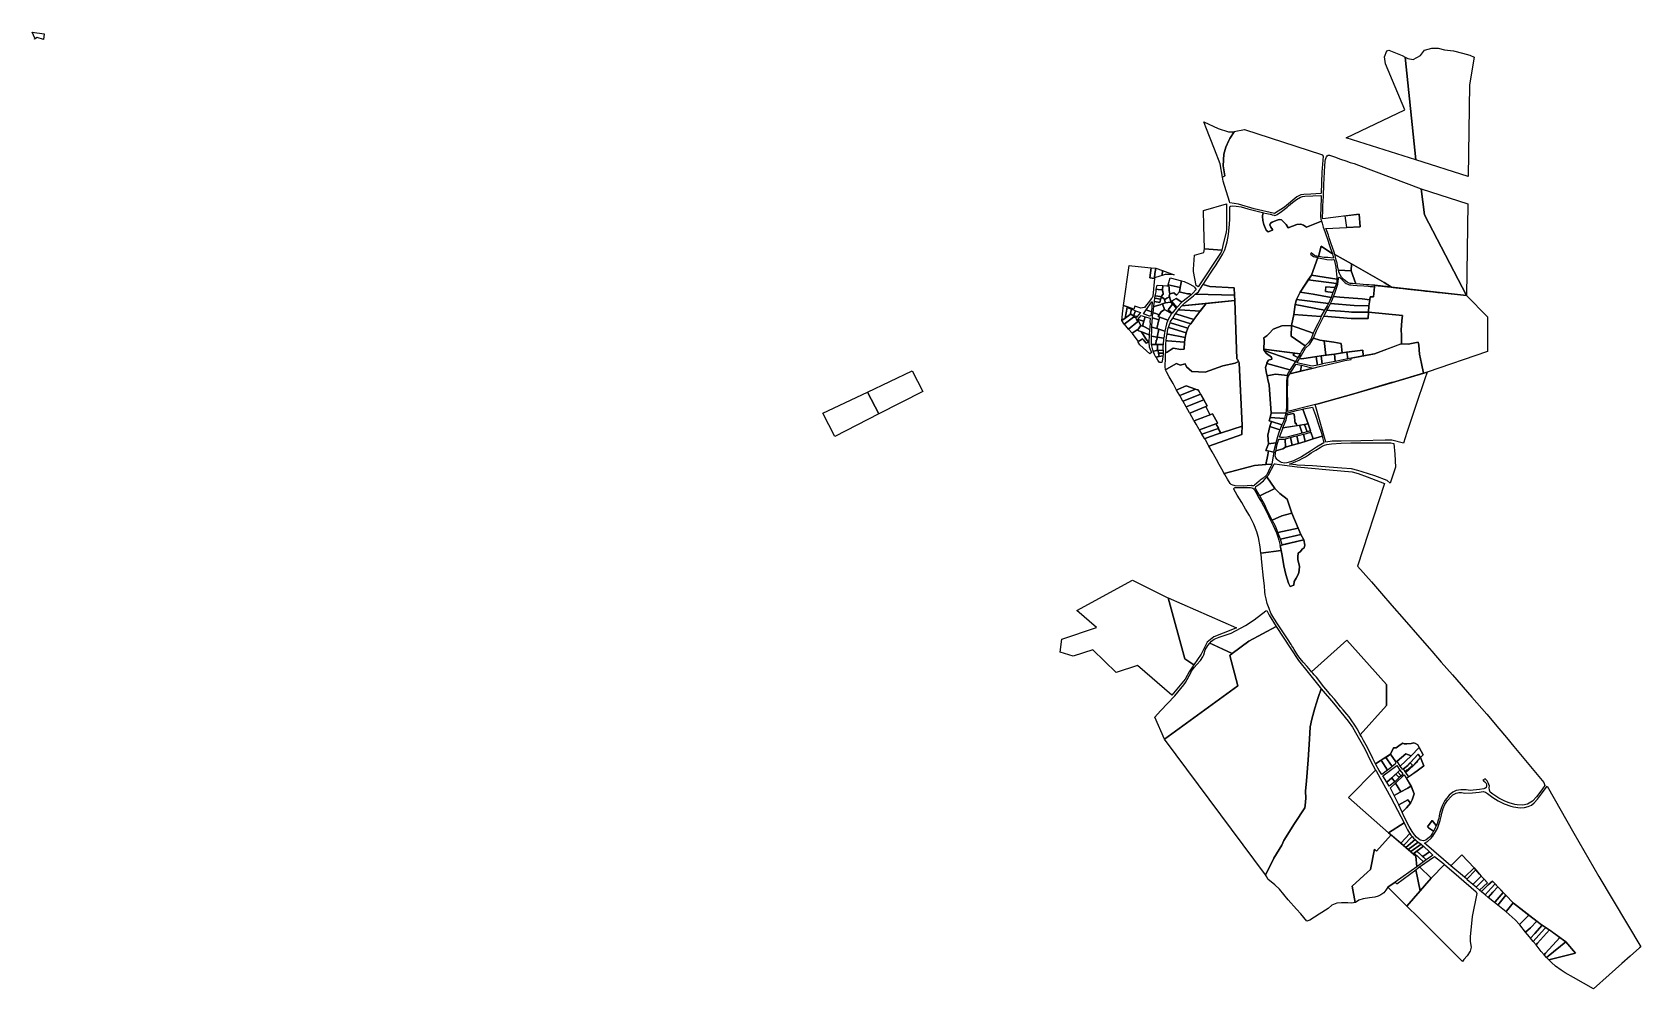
# Model space of a CAD drawing. Header units: millimetres. Extents: x 522658 to 553925, y 7796479 to 7820139.
# Drawn here: x 542752 to 547470, y 7797106 to 7799910 of the extents above; entities that cross this region are included whole.
import ezdxf

# ---------------------------------------------------------------- set-up
doc = ezdxf.new("R2010")
doc.units = ezdxf.units.MM
doc.layers.add('ZONA RESIDENCIAL 2 (ZR_2)', color=2, linetype='Continuous')

msp = doc.modelspace()

# ---------------------------------------------------------------- linework, layer by layer
at = {"layer": 'ZONA RESIDENCIAL 2 (ZR_2)'}
for points in [[(542784.8, 7799887.8), (542766.6, 7799893.8), (542758.7, 7799888.8), (542759.1, 7799891.7), (542751.6, 7799909.5), (542787, 7799905), (542784.8, 7799887.8)], [(546779.2, 7799836.8), (546810.3, 7799535.1), (546605.8, 7799600), (546777.8, 7799682.1), (546721.2, 7799816.5), (546718, 7799837.7), (546725.4, 7799855.1), (546730.7, 7799857.2), (546770.4, 7799841.3), (546779.2, 7799836.8)], [(546810.3, 7799535.1), (546779.2, 7799836.8), (546786.8, 7799832.9), (546802.7, 7799829.7), (546823.8, 7799841.3), (546836, 7799857.2), (546857.2, 7799863), (546876.2, 7799862.5), (546894.2, 7799858.3), (546920.7, 7799854.6), (546947.6, 7799848.2), (546968.8, 7799841.9), (546981, 7799836.6), (546967.8, 7799755.6), (546964, 7799486.3), (546810.3, 7799535.1)], [(546277.4, 7799618.3), (546277.1, 7799617.5), (546264.3, 7799598.2), (546261.7, 7799592.3), (546252.9, 7799572.5), (546246.7, 7799552.3), (546245.1, 7799517.7), (546250.4, 7799488.1), (546242.9, 7799484.7), (546236, 7799523.5), (546219.3, 7799566.9), (546193.9, 7799631.6), (546188.2, 7799647.3), (546230.9, 7799627.6), (546261.2, 7799617.2), (546273, 7799617.4), (546277.4, 7799618.3)], [(546242.9, 7799484.7), (546250.4, 7799488.1), (546245.1, 7799517.7), (546246.7, 7799552.3), (546252.9, 7799572.5), (546261.7, 7799592.3), (546264.3, 7799598.2), (546277.1, 7799617.5), (546277.4, 7799618.3), (546307.3, 7799624.2), (546533.9, 7799551.4), (546536, 7799549.9), (546538, 7799546.5), (546534.9, 7799499.8), (546533, 7799437.8), (546532.1, 7799436.4), (546502.7, 7799435), (546481.3, 7799433.9), (546473.4, 7799432.5), (546461.6, 7799426.7), (546425.5, 7799397.1), (546396.2, 7799377.9), (546336.3, 7799391.4), (546290.3, 7799405.1), (546264.7, 7799409.5), (546263.4, 7799413.8), (546245, 7799472.7), (546242.9, 7799484.7)], [(546739.2, 7799162.2), (546717.1, 7799175.7), (546621.2, 7799230.2), (546572.5, 7799257.6), (546570.7, 7799264.4), (546565.9, 7799278.7), (546561.1, 7799292.5), (546556.2, 7799306.4), (546553.7, 7799314.2), (546549, 7799327.6), (546546.7, 7799334.6), (546646.7, 7799339.5), (546644, 7799376.5), (546537.6, 7799362.9), (546536.5, 7799366.9), (546536.3, 7799368.1), (546537.2, 7799383.6), (546537.8, 7799399.4), (546538.5, 7799415.2), (546539.1, 7799427.5), (546539.7, 7799440.5), (546540.1, 7799451.7), (546540.7, 7799464.5), (546541.3, 7799479.5), (546542.4, 7799501.7), (546543.4, 7799516.5), (546544.8, 7799531.4), (546545.7, 7799536.5), (546547.3, 7799541.9), (546548.4, 7799544.5), (546550.4, 7799547.2), (546552.8, 7799549.2), (546554.3, 7799549.4), (546557, 7799548.8), (546571.7, 7799544), (546589.2, 7799537.4), (546604.8, 7799532.4), (546617.8, 7799528.1), (546629.2, 7799524.5), (546642.2, 7799520.3), (546826.2, 7799450.1), (546835.5, 7799374), (546958.5, 7799137.5), (546739.2, 7799162.2)], [(546533.5, 7799356.1), (546489.9, 7799337.9), (546480.5, 7799344), (546473.1, 7799346.5), (546461, 7799346.2), (546436.1, 7799335.8), (546429.5, 7799346.2), (546422.7, 7799353.2), (546416, 7799359.8), (546409.8, 7799360.6), (546400.5, 7799357.6), (546388.6, 7799352.9), (546383.6, 7799349.5), (546382.5, 7799344.7), (546385.3, 7799338.1), (546390.2, 7799331.2), (546389.6, 7799329.1), (546377, 7799324), (546370.8, 7799329.4), (546364.5, 7799345.9), (546361.9, 7799357.2), (546360.3, 7799369.6), (546360.7, 7799371.6), (546362.2, 7799380.6), (546373.2, 7799377.9), (546383.4, 7799376), (546384.6, 7799375.8), (546388.8, 7799374.7), (546394.7, 7799372.9), (546397, 7799372.5), (546399.2, 7799373), (546403.3, 7799375.7), (546416.3, 7799384.2), (546432.9, 7799396.5), (546437.2, 7799400.2), (546448.4, 7799410.2), (546460.3, 7799419), (546471.7, 7799425.7), (546478.3, 7799427.9), (546484.4, 7799429), (546531.5, 7799431), (546533, 7799429.6), (546532.8, 7799423.3), (546531.1, 7799370.3), (546531.7, 7799360.5), (546532.2, 7799360), (546533.5, 7799356.1)], [(546826.2, 7799450.1), (546963.1, 7799406.1), (546958.5, 7799137.5), (546835.5, 7799374), (546826.2, 7799450.1)], [(546370.1, 7798642.4), (546337.3, 7798639.9), (546248, 7798616.3), (546241.2, 7798628.4), (546233.3, 7798642.3), (546225.5, 7798657.2), (546212.6, 7798680.1), (546206.4, 7798691.3), (546203.5, 7798696.2), (546300, 7798730.6), (546300.5, 7798756.7), (546291.8, 7798940.4), (546288.1, 7798949.3), (546284.8, 7798951.8), (546279.8, 7799123.1), (546278.6, 7799139), (546277.2, 7799160.5), (546206.1, 7799164.6), (546186.1, 7799169.7), (546195.4, 7799183.3), (546212.3, 7799209.1), (546224.4, 7799227.3), (546238.2, 7799250.1), (546242.8, 7799258.4), (546249.9, 7799271.7), (546253.4, 7799281.1), (546256.8, 7799294.8), (546260.8, 7799317), (546264.1, 7799347), (546264.9, 7799361.3), (546265, 7799367.5), (546265, 7799380.9), (546265.1, 7799397.5), (546266, 7799399.4), (546267.7, 7799400.1), (546272.4, 7799400.3), (546282.8, 7799399.9), (546298.4, 7799398.1), (546317.3, 7799391.8), (546356.8, 7799382.1), (546361.4, 7799380.8), (546362.2, 7799380.6), (546360.7, 7799371.6), (546360.3, 7799369.6), (546361.9, 7799357.2), (546364.5, 7799345.9), (546370.8, 7799329.4), (546377, 7799324), (546389.6, 7799329.1), (546390.2, 7799331.2), (546385.3, 7799338.1), (546382.5, 7799344.7), (546383.6, 7799349.5), (546388.6, 7799352.9), (546400.5, 7799357.6), (546409.8, 7799360.6), (546416, 7799359.8), (546422.7, 7799353.2), (546429.5, 7799346.2), (546436.1, 7799335.8), (546461, 7799346.2), (546473.1, 7799346.5), (546480.5, 7799344), (546489.9, 7799337.9), (546533.5, 7799356.1), (546535.7, 7799349.4), (546538.6, 7799338.6), (546543, 7799325.1), (546545.2, 7799319.6), (546551.6, 7799302.9), (546556.4, 7799287.5), (546559.2, 7799278.7), (546563.2, 7799267.4), (546565.8, 7799260.5), (546565.8, 7799260.4), (546532.5, 7799282.2), (546524.5, 7799251.9), (546524.1, 7799252), (546522.5, 7799252.2), (546519.9, 7799252.7), (546517.4, 7799253.4), (546513.1, 7799255.5), (546503.4, 7799262.8), (546500.9, 7799258.6), (546509.8, 7799252.6), (546523.1, 7799248.9), (546504.3, 7799197.8), (546504.1, 7799197.8), (546471.1, 7799147.6), (546460.2, 7799126.1), (546456.8, 7799111.7), (546452, 7799082.1), (546445.2, 7799050.1), (546417, 7799048.7), (546392.2, 7799038.8), (546380.2, 7799026.7), (546373.6, 7799019.7), (546364.7, 7799013.8), (546365.1, 7799005.3), (546364.8, 7798980.2), (546364.7, 7798977.8), (546365.8, 7798976.4), (546372.3, 7798967.9), (546387.2, 7798957.5), (546387.6, 7798950.9), (546378.1, 7798948.6), (546373.6, 7798940.3), (546373.2, 7798939), (546369.8, 7798926.8), (546372.5, 7798908.8), (546374, 7798902), (546376.6, 7798890.2), (546380, 7798876), (546385.8, 7798793.2), (546382.8, 7798780.5), (546380.5, 7798770.8), (546387.3, 7798768.5), (546382.5, 7798753.8), (546376.2, 7798728.1), (546378.6, 7798702.9), (546370.1, 7798684), (546378.5, 7798682.2), (546376.1, 7798670.7), (546370.1, 7798642.4)], [(546190.2, 7799274.5), (546188.1, 7799341.6), (546187.3, 7799386.8), (546187.3, 7799387.3), (546254.6, 7799406.2), (546254.8, 7799364.4), (546255.3, 7799339.6), (546254.7, 7799332.2), (546253.7, 7799324.7), (546244.5, 7799284.5), (546241.5, 7799271.1), (546190.2, 7799274.5)], [(546607.6, 7799337.5), (546603.4, 7799371.3), (546644, 7799376.5), (546646.7, 7799339.5), (546607.6, 7799337.5)], [(546158.1, 7799211.1), (546158.4, 7799215.4), (546161.2, 7799255.6), (546188.8, 7799263.8), (546190.2, 7799274.5), (546241.5, 7799271.1), (546239.3, 7799265.2), (546172.1, 7799162.9), (546165.8, 7799167.2), (546157.9, 7799208), (546158.1, 7799211.1)], [(546565.8, 7799260.4), (546569.2, 7799247.7), (546568.4, 7799247.3), (546552.2, 7799249), (546541.5, 7799249), (546524.5, 7799251.9), (546532.5, 7799282.2), (546565.8, 7799260.4)], [(545982.8, 7799097.4), (545964.1, 7799105.1), (545953.2, 7799108.5), (545969.1, 7799225.6), (545976.8, 7799224.7), (546034, 7799219.2), (546030.1, 7799189.2), (546043.8, 7799187.3), (546038.8, 7799135.7), (546036.7, 7799131.4), (546034.3, 7799127.9), (546031.8, 7799125), (546014.4, 7799103.1), (546013, 7799102.6), (546008.3, 7799101.4), (546003.7, 7799101.2), (545985.7, 7799106.5), (545982.8, 7799097.4)], [(546504.3, 7799197.8), (546523.1, 7799248.9), (546523.7, 7799248.7), (546540.8, 7799244.9), (546549.3, 7799243.2), (546562.1, 7799242.8), (546568.4, 7799243.4), (546570.7, 7799242.6), (546572.6, 7799234.4), (546575.7, 7799221.2), (546576.8, 7799210.6), (546577.5, 7799200.3), (546578.7, 7799191.4), (546578.8, 7799186.2), (546504.3, 7799197.8)], [(546620.2, 7799210.6), (546583.8, 7799212), (546583.8, 7799212), (546580.9, 7799225.1), (546579.1, 7799233.5), (546578.2, 7799235.8), (546576.6, 7799241.8), (546573.2, 7799255), (546572.5, 7799257.6), (546621.2, 7799230.2), (546620.2, 7799210.6)], [(546634.3, 7799171.8), (546620.2, 7799210.6), (546621.2, 7799230.2), (546717.1, 7799175.7), (546739.2, 7799162.2), (546731.2, 7799163.1), (546731, 7799163.1), (546690.2, 7799167.7), (546680.6, 7799168.4), (546673.4, 7799168.8), (546665.3, 7799169.2), (546646.5, 7799170.7), (546634.3, 7799171.8)], [(546047.6, 7799217.9), (546045.7, 7799207.3), (546045, 7799202), (546044, 7799189.3), (546043.8, 7799187.3), (546030.1, 7799189.2), (546034, 7799219.2), (546047.6, 7799217.9)], [(546067.4, 7799210.8), (546065.8, 7799196.2), (546059.1, 7799194.1), (546044, 7799189.3), (546045, 7799202), (546045.7, 7799207.3), (546047.6, 7799217.9), (546067.4, 7799210.8)], [(546065.8, 7799196.2), (546067.4, 7799210.8), (546101, 7799198.7), (546086.7, 7799199.7), (546081.2, 7799199.8), (546078.7, 7799199.7), (546074.9, 7799199.1), (546065.8, 7799196.2)], [(546123.2, 7799181.3), (546119.1, 7799161.3), (546084.3, 7799169), (546089.4, 7799189.3), (546123.2, 7799181.3)], [(546156.1, 7799144.3), (546149.9, 7799139.2), (546148.2, 7799142.5), (546140.3, 7799142.8), (546119.8, 7799147.5), (546116.8, 7799148.2), (546119.1, 7799161.3), (546123.2, 7799181.3), (546130.8, 7799179.1), (546145.9, 7799172), (546157.7, 7799164.9), (546160.9, 7799162.5), (546163.5, 7799159.1), (546165.5, 7799155.4), (546165.3, 7799154.4), (546156.1, 7799144.3)], [(546577.5, 7799173), (546572.8, 7799160.9), (546546.5, 7799162.8), (546545.8, 7799155.9), (546545.2, 7799149.5), (546566.9, 7799146.2), (546561.6, 7799132.1), (546509.5, 7799141.4), (546471.1, 7799147.6), (546483.7, 7799166.8), (546494.7, 7799183.6), (546577.5, 7799173)], [(546577.5, 7799173), (546494.7, 7799183.6), (546504.1, 7799197.8), (546578.8, 7799186.2), (546578.8, 7799181.7), (546578.4, 7799175.2), (546577.5, 7799173)], [(546689.1, 7799163.4), (546686.5, 7799133.8), (546676.5, 7799134.2), (546675.6, 7799125.5), (546653.1, 7799127.7), (546587.8, 7799132.8), (546568.5, 7799134.7), (546572.4, 7799144.3), (546576.9, 7799156.4), (546581.6, 7799171), (546583.5, 7799186.7), (546583.6, 7799188), (546583.8, 7799189.5), (546584, 7799190.3), (546584.2, 7799190.5), (546585, 7799191.2), (546585.8, 7799191.4), (546587.2, 7799191), (546588.1, 7799190), (546590.8, 7799187.2), (546594.2, 7799183.7), (546597.8, 7799180), (546600.2, 7799177.8), (546603.3, 7799175.4), (546606.4, 7799173.4), (546609, 7799172), (546612.5, 7799170.5), (546615.5, 7799169.5), (546619.2, 7799168.8), (546626.4, 7799168.2), (546638.5, 7799167.2), (546657.9, 7799165.7), (546670.7, 7799164.8), (546676.6, 7799164.4), (546679.7, 7799164.1), (546682.9, 7799163.9), (546689.1, 7799163.4)], [(546620.2, 7799210.6), (546634.3, 7799171.8), (546624.7, 7799172.6), (546622.3, 7799172.7), (546618.1, 7799173.2), (546612.9, 7799174.8), (546608.9, 7799176.8), (546599.8, 7799184.2), (546592.7, 7799191.9), (546587.9, 7799198.4), (546586.3, 7799202.6), (546584.8, 7799207.6), (546583.8, 7799212), (546620.2, 7799210.6)], [(546043.4, 7799120.3), (546059.4, 7799117.7), (546061.6, 7799124.7), (546060.9, 7799126.7), (546061.3, 7799127.5), (546064.8, 7799133.8), (546065.5, 7799133), (546071.6, 7799128.5), (546074.4, 7799126), (546072.9, 7799125.5), (546076.2, 7799116), (546067.5, 7799113.4), (546063.8, 7799112.2), (546059.9, 7799110.4), (546041.7, 7799106.1), (546041.9, 7799107.8), (546043.4, 7799120.3)], [(546061.3, 7799127.5), (546060.9, 7799126.7), (546061.6, 7799124.7), (546059.4, 7799117.7), (546043.4, 7799120.3), (546043.4, 7799121), (546044.4, 7799129.8), (546061.3, 7799127.5)], [(546064.8, 7799133.8), (546061.3, 7799127.5), (546044.4, 7799129.8), (546045.4, 7799136.4), (546045.5, 7799136.8), (546047.7, 7799136.4), (546064.8, 7799133.8)], [(546064.8, 7799133.8), (546047.7, 7799136.4), (546045.5, 7799136.8), (546048.2, 7799148.9), (546049.1, 7799156), (546054.8, 7799155.6), (546067.3, 7799154.7), (546067.6, 7799150.5), (546068.1, 7799150.2), (546068.8, 7799141.8), (546063.4, 7799135.4), (546064.8, 7799133.8)], [(546067.3, 7799154.7), (546054.8, 7799155.6), (546049.1, 7799156), (546051.1, 7799168), (546068.4, 7799167), (546067.3, 7799154.7)], [(546083.6, 7799166.4), (546086.8, 7799163.5), (546086.3, 7799159.2), (546086.6, 7799152.3), (546088.3, 7799143), (546087.2, 7799136.8), (546087.6, 7799133.9), (546080.1, 7799129.9), (546074.4, 7799126), (546071.6, 7799128.5), (546065.5, 7799133), (546063.4, 7799135.4), (546068.8, 7799141.8), (546068.1, 7799150.2), (546067.6, 7799150.5), (546067.3, 7799154.7), (546068.4, 7799167), (546079.8, 7799166.3), (546083.6, 7799166.4)], [(546107.2, 7799100.8), (546096.7, 7799112.6), (546090.4, 7799118.4), (546076.2, 7799116), (546072.9, 7799125.5), (546074.4, 7799126), (546080.1, 7799129.9), (546087.6, 7799133.9), (546091.4, 7799120.6), (546093.2, 7799121.6), (546094.4, 7799119.8), (546108.9, 7799102.7), (546108, 7799101.8), (546107.2, 7799100.8)], [(546116.8, 7799148.2), (546108.4, 7799138.5), (546100.6, 7799145.2), (546088.3, 7799143), (546086.6, 7799152.3), (546086.3, 7799159.2), (546086.8, 7799163.5), (546083.6, 7799166.4), (546084.3, 7799169), (546119.1, 7799161.3), (546116.8, 7799148.2)], [(546123.7, 7799117.9), (546107.7, 7799129.4), (546093.2, 7799121.6), (546091.4, 7799120.6), (546087.6, 7799133.9), (546087.2, 7799136.8), (546088.3, 7799143), (546100.6, 7799145.2), (546108.4, 7799138.5), (546116.8, 7799148.2), (546119.8, 7799147.5), (546140.3, 7799142.8), (546148.2, 7799142.5), (546149.9, 7799139.2), (546140.4, 7799131.4), (546124.1, 7799118.2), (546123.7, 7799117.9)], [(546108.9, 7799102.7), (546094.4, 7799119.8), (546093.2, 7799121.6), (546107.7, 7799129.4), (546123.7, 7799117.9), (546108.9, 7799102.7)], [(546279.8, 7799123.1), (546124.2, 7799107.7), (546133.8, 7799117.3), (546157.9, 7799137.2), (546163.5, 7799141.5), (546278.6, 7799139), (546279.8, 7799123.1)], [(546278.6, 7799139), (546163.5, 7799141.5), (546172.8, 7799148.7), (546183.9, 7799166.4), (546186.1, 7799169.7), (546206.1, 7799164.6), (546277.2, 7799160.5), (546278.6, 7799139)], [(546561.6, 7799132.1), (546553.7, 7799114.4), (546460.2, 7799126.1), (546471.1, 7799147.6), (546509.5, 7799141.4), (546561.6, 7799132.1)], [(546545.2, 7799149.5), (546546.5, 7799162.8), (546572.8, 7799160.9), (546572.5, 7799160.1), (546567.2, 7799147), (546566.9, 7799146.2), (546545.2, 7799149.5)], [(546675.6, 7799125.5), (546672.2, 7799107.9), (546629.3, 7799108.7), (546559.8, 7799114.7), (546563.5, 7799122.2), (546568.5, 7799134.7), (546587.8, 7799132.8), (546653.1, 7799127.7), (546675.6, 7799125.5)], [(546832.9, 7798909.9), (546827, 7798938.8), (546821.1, 7798966.2), (546819.5, 7798992), (546817.5, 7799001.2), (546788.1, 7798995.6), (546766.7, 7798996), (546768.4, 7798996.6), (546768.4, 7799001.1), (546767.8, 7799022.5), (546767, 7799036), (546768.9, 7799064.3), (546771.5, 7799079.7), (546671.3, 7799089), (546672.2, 7799107.9), (546675.6, 7799125.5), (546676.5, 7799134.2), (546686.5, 7799133.8), (546689.1, 7799163.4), (546689.3, 7799167.7), (546690.8, 7799167.6), (546692.8, 7799167.4), (546695.5, 7799167.1), (546697.7, 7799166.8), (546700, 7799166.6), (546702.8, 7799166.3), (546705.2, 7799166), (546707.1, 7799165.8), (546710.1, 7799165.4), (546713.1, 7799165.1), (546715.2, 7799164.9), (546718.6, 7799164.5), (546721.2, 7799164.2), (546724.2, 7799163.9), (546726.8, 7799163.6), (546731.3, 7799163.1), (546733.7, 7799162.8), (546738, 7799162.3), (546740.9, 7799162), (546743.9, 7799161.6), (546746.9, 7799161.3), (546749.1, 7799161.1), (546751.6, 7799160.8), (546753.6, 7799160.6), (546756.9, 7799160.2), (546761.8, 7799159.6), (546766.3, 7799159.1), (546772, 7799158.5), (546775.5, 7799158.1), (546779.6, 7799157.6), (546782.5, 7799157.3), (546784.1, 7799157.1), (546785.1, 7799157), (546786.6, 7799156.8), (546788.1, 7799156.7), (546789.8, 7799156.5), (546793, 7799156.1), (546795.2, 7799155.9), (546797.1, 7799155.7), (546798.2, 7799155.5), (546800.1, 7799155.3), (546802.4, 7799155.1), (546805.1, 7799154.8), (546806.7, 7799154.6), (546811.1, 7799154.1), (546815.2, 7799153.7), (546818.5, 7799153.3), (546821.2, 7799153), (546825.1, 7799152.5), (546828.1, 7799152.2), (546833.1, 7799151.6), (546836.5, 7799151.3), (546838.7, 7799151), (546841.3, 7799150.7), (546844, 7799150.4), (546850.1, 7799149.7), (546860.5, 7799148.6), (546863.8, 7799148.2), (546867.5, 7799147.8), (546874.7, 7799147), (546887.9, 7799145.5), (546958.5, 7799137.5), (547020.3, 7799075.8), (547020.3, 7798973.4), (546843.1, 7798912.9), (546832.9, 7798909.9)], [(545963.8, 7799102.6), (545958.1, 7799071.9), (545947.5, 7799064.1), (545951.1, 7799093.4), (545953.2, 7799108.5), (545964.1, 7799105.1), (545963.8, 7799102.6)], [(545990.6, 7799072.7), (545982.6, 7799074.1), (545955.2, 7799054), (545947.5, 7799064.1), (545958.1, 7799071.9), (545971.9, 7799081.9), (545973.9, 7799083.4), (545981.9, 7799078.4), (545993.3, 7799076), (545990.6, 7799072.7)], [(545958.1, 7799071.9), (545963.8, 7799102.6), (545975.8, 7799098), (545971.9, 7799081.9), (545958.1, 7799071.9)], [(545987.9, 7799093.3), (545981.9, 7799078.4), (545973.9, 7799083.4), (545971.9, 7799081.9), (545975.8, 7799098), (545982.2, 7799095.4), (545987.9, 7799093.3)], [(545981.9, 7799078.4), (545987.9, 7799093.3), (546003, 7799087.8), (545993.3, 7799076), (545981.9, 7799078.4)], [(546016.6, 7799075.7), (546012.8, 7799062.9), (545995.1, 7799067.9), (546004.3, 7799079.5), (546016.6, 7799075.7)], [(546034.6, 7799089.5), (546033.3, 7799077.9), (546029.4, 7799077), (546011.1, 7799084.2), (546019.3, 7799095.6), (546034.6, 7799089.5)], [(546034.6, 7799089.5), (546019.3, 7799095.6), (546036.2, 7799119.5), (546037.3, 7799119), (546034.6, 7799089.5)], [(546058.9, 7799074.3), (546056.4, 7799066.9), (546037.9, 7799072.8), (546037.9, 7799072.8), (546038.2, 7799075.2), (546039.2, 7799085.2), (546039.4, 7799086.8), (546047.7, 7799085.4), (546057.7, 7799081), (546054.9, 7799076.3), (546058.9, 7799074.3)], [(546073.5, 7799096.5), (546062.8, 7799089.6), (546057.7, 7799081), (546047.7, 7799085.4), (546039.4, 7799086.8), (546041.7, 7799106.1), (546059.9, 7799110.4), (546063.8, 7799112.2), (546067.5, 7799113.4), (546073.5, 7799096.5)], [(546082.7, 7799065.1), (546058.9, 7799074.3), (546054.9, 7799076.3), (546057.7, 7799081), (546062.8, 7799089.6), (546073.5, 7799096.5), (546093.8, 7799084.7), (546082.7, 7799065.1)], [(546093.8, 7799084.7), (546073.5, 7799096.5), (546067.5, 7799113.4), (546076.2, 7799116), (546090.4, 7799118.4), (546096.7, 7799112.6), (546084.2, 7799095.9), (546090.6, 7799090), (546096, 7799085.8), (546093.8, 7799084.7)], [(546076.5, 7798969.7), (546080.6, 7798972.2), (546098.2, 7798983.2), (546121, 7798979.3), (546131, 7798980.4), (546131.8, 7799001), (546133.4, 7799014.7), (546136.6, 7799028), (546141.9, 7799041.8), (546145.9, 7799049.8), (546149.9, 7799055), (546159.5, 7799067.8), (546176.8, 7799090.6), (546194.3, 7799113.8), (546195, 7799114.7), (546279.8, 7799123.1), (546284.8, 7798951.8), (546288.1, 7798949.3), (546290.1, 7798944.5), (546280.2, 7798939.8), (546244.3, 7798931.8), (546192.1, 7798912.9), (546153.7, 7798915), (546137.6, 7798928.8), (546133.5, 7798937.1), (546118.7, 7798933.5), (546108.5, 7798938.7), (546078.6, 7798921.9), (546076.2, 7798920.5), (546075.6, 7798922.7), (546075, 7798926.4), (546074.8, 7798931.2), (546075.2, 7798934.5), (546075.9, 7798950.6), (546076.4, 7798967.7), (546076.5, 7798969.7)], [(546096, 7799085.8), (546090.6, 7799090), (546084.2, 7799095.9), (546096.7, 7799112.6), (546107.2, 7799100.8), (546096, 7799085.8)], [(546159.5, 7799067.8), (546149.9, 7799055), (546100.3, 7799070.5), (546097.1, 7799071.5), (546101.2, 7799078), (546105.8, 7799084.5), (546108.8, 7799083.6), (546159.5, 7799067.8)], [(546177.6, 7799091.7), (546176.8, 7799090.6), (546159.5, 7799067.8), (546108.8, 7799083.6), (546105.8, 7799084.5), (546108.6, 7799088.4), (546114.2, 7799095.8), (546117.8, 7799095.5), (546177.6, 7799091.7)], [(546177.6, 7799091.7), (546117.8, 7799095.5), (546114.2, 7799095.8), (546116.5, 7799098.9), (546124.2, 7799107.7), (546195, 7799114.7), (546194.3, 7799113.8), (546177.6, 7799091.7)], [(546531.8, 7799076.2), (546530.3, 7799070.9), (546522.6, 7799055.3), (546517.2, 7799044), (546511.2, 7799031.5), (546509.5, 7799027), (546445.2, 7799050.1), (546452, 7799082.1), (546531.8, 7799076.2)], [(546542, 7799095.1), (546531.8, 7799076.2), (546452, 7799082.1), (546456.8, 7799111.7), (546542, 7799095.1)], [(546553.7, 7799114.4), (546550.1, 7799107.7), (546542, 7799095.1), (546456.8, 7799111.7), (546460.2, 7799126.1), (546553.7, 7799114.4)], [(546540.4, 7799077), (546620.7, 7799070.5), (546670, 7799070.8), (546671.3, 7799089), (546771.5, 7799079.7), (546768.9, 7799064.3), (546767, 7799036), (546767.8, 7799022.5), (546768.4, 7799001.1), (546768.4, 7798996.6), (546689, 7798967.2), (546655.5, 7798960.7), (546654.5, 7798978), (546606.8, 7798972), (546594.4, 7798970), (546590.9, 7798997.4), (546569.3, 7799000.8), (546529.1, 7799006.9), (546509.8, 7799013.2), (546518.7, 7799034), (546537.6, 7799071.7), (546540.4, 7799077)], [(546670, 7799070.8), (546620.7, 7799070.5), (546540.4, 7799077), (546542.5, 7799080.9), (546548.1, 7799092.4), (546549.3, 7799094.5), (546557.7, 7799093.8), (546589.1, 7799091.5), (546614, 7799090), (546621.4, 7799089.4), (546671.3, 7799089), (546670, 7799070.8)], [(546671.3, 7799089), (546621.4, 7799089.4), (546614, 7799090), (546589.1, 7799091.5), (546557.7, 7799093.8), (546549.3, 7799094.5), (546555.2, 7799105), (546559.8, 7799114.7), (546629.3, 7799108.7), (546672.2, 7799107.9), (546671.3, 7799089)], [(545990.6, 7799072.7), (545988.9, 7799070.8), (545993.9, 7799060.3), (545967.3, 7799039.5), (545955.6, 7799053.4), (545955.2, 7799054), (545982.6, 7799074.1), (545990.6, 7799072.7)], [(545978.5, 7799027.2), (545967.3, 7799039.5), (545993.9, 7799060.3), (545996.8, 7799062.8), (546003.6, 7799049.8), (545994, 7799036.3), (545992.9, 7799037), (545978.5, 7799027.2)], [(546026.5, 7799001.3), (546019.3, 7798998.1), (546014.1, 7799004), (546011.4, 7799007.7), (546008.2, 7799010.4), (546000, 7799005.2), (545995.6, 7799003.6), (545979.2, 7799026.4), (545978.5, 7799027.2), (545992.9, 7799037), (545994, 7799036.3), (545996.2, 7799034.8), (546004.6, 7799031.3), (546005.5, 7799030.9), (546018.5, 7799011.3), (546026.5, 7799001.3)], [(546028, 7799022.5), (546005.5, 7799030.9), (546004.6, 7799031.3), (545996.2, 7799034.8), (545994, 7799036.3), (546003.6, 7799049.8), (546012, 7799047.3), (546029.5, 7799038), (546028, 7799022.5)], [(546012.8, 7799062.9), (546008.9, 7799048.2), (546003.6, 7799049.8), (545996.8, 7799062.8), (545995.1, 7799067.9), (546012.8, 7799062.9)], [(546030, 7799043.6), (546029.5, 7799038), (546012, 7799047.3), (546008.9, 7799048.2), (546012.8, 7799062.9), (546016.6, 7799075.7), (546031.2, 7799071.2), (546030, 7799059.9), (546031, 7799058.2), (546030, 7799043.6)], [(546051.7, 7799015.9), (546035.2, 7799018.6), (546035.6, 7799033.5), (546036, 7799044.6), (546050.1, 7799040.8), (546056.6, 7799038.8), (546051.7, 7799015.9)], [(546050.1, 7799040.8), (546036, 7799044.6), (546036.2, 7799048.7), (546037, 7799061.7), (546037.9, 7799072.8), (546056.4, 7799066.9), (546050.1, 7799040.8)], [(546073.9, 7799033.6), (546056.6, 7799038.8), (546050.1, 7799040.8), (546056.4, 7799066.9), (546058.9, 7799074.3), (546082.7, 7799065.1), (546078.6, 7799054.7), (546073.9, 7799033.6)], [(546070.8, 7799012.7), (546051.7, 7799015.9), (546056.6, 7799038.8), (546073.9, 7799033.6), (546072.9, 7799027.1), (546070.8, 7799012.7)], [(546136.6, 7799028), (546133.4, 7799014.7), (546084.3, 7799024.2), (546080.5, 7799025), (546082.1, 7799033.7), (546084.3, 7799043.2), (546084.5, 7799044), (546088.8, 7799042.7), (546136.6, 7799028)], [(546141.9, 7799041.8), (546136.6, 7799028), (546088.8, 7799042.7), (546084.5, 7799044), (546087.3, 7799053), (546089.5, 7799058.2), (546093.9, 7799056.8), (546141.9, 7799041.8)], [(546149.9, 7799055), (546145.9, 7799049.8), (546141.9, 7799041.8), (546093.9, 7799056.8), (546089.5, 7799058.2), (546090.8, 7799061.3), (546097.1, 7799071.5), (546100.3, 7799070.5), (546149.9, 7799055)], [(546471.1, 7798967.3), (546364.8, 7798980.2), (546365.1, 7799005.3), (546364.7, 7799013.8), (546373.6, 7799019.7), (546380.2, 7799026.7), (546392.2, 7799038.8), (546417, 7799048.7), (546445.2, 7799050.1), (546444.3, 7799018.2), (546485.3, 7798990.8), (546479.6, 7798982.9), (546476, 7798976.6), (546471.1, 7798967.3)], [(546485.3, 7798990.8), (546444.3, 7799018.2), (546445.2, 7799050.1), (546509.5, 7799027), (546503.1, 7799011.3), (546500.3, 7799006.9), (546494, 7798999.5), (546485.3, 7798990.8)], [(546026.5, 7799001.3), (546027.2, 7799000.4), (546028.1, 7798987.1), (546034.5, 7798970.5), (546030, 7798967.2), (546000.6, 7798993.2), (545995.4, 7799000.8), (545996, 7799003), (545995.6, 7799003.6), (546000, 7799005.2), (546008.2, 7799010.4), (546011.4, 7799007.7), (546014.1, 7799004), (546019.3, 7798998.1), (546026.5, 7799001.3)], [(546028, 7799022.5), (546027.1, 7799001.4), (546027.2, 7799000.4), (546018.5, 7799011.3), (546005.5, 7799030.9), (546028, 7799022.5)], [(546047.5, 7798994.4), (546035.3, 7798994.7), (546035, 7799002.8), (546035.2, 7799018.6), (546051.7, 7799015.9), (546050.3, 7799006.7), (546049, 7799006.9), (546047.5, 7798994.4)], [(546051.8, 7798976.3), (546039.8, 7798974.5), (546035.4, 7798993.8), (546035.3, 7798994.7), (546047.5, 7798994.4), (546052.9, 7798994.3), (546052.4, 7798979.3), (546051.6, 7798979.3), (546051.8, 7798976.3)], [(546068.8, 7798993.9), (546052.9, 7798994.3), (546047.5, 7798994.4), (546049, 7799006.9), (546050.3, 7799006.7), (546051.7, 7799015.9), (546070.8, 7799012.7), (546070.5, 7799010.9), (546068.8, 7798993.9)], [(546067.7, 7798978), (546054.2, 7798976.7), (546051.8, 7798976.3), (546051.6, 7798979.3), (546052.4, 7798979.3), (546052.9, 7798994.3), (546068.8, 7798993.9), (546068.5, 7798991.8), (546067.7, 7798978)], [(546131.8, 7799001), (546131, 7798980.4), (546121, 7798979.3), (546098.2, 7798983.2), (546080.6, 7798972.2), (546076.5, 7798969.7), (546076.6, 7798978.5), (546076.8, 7798987.3), (546077.3, 7798996.2), (546078.1, 7799005.7), (546082, 7799005.3), (546131.8, 7799001)], [(546133.4, 7799014.7), (546131.8, 7799001), (546082, 7799005.3), (546078.1, 7799005.7), (546078.1, 7799006.2), (546080.1, 7799023), (546080.5, 7799025), (546084.3, 7799024.2), (546133.4, 7799014.7)], [(546817.5, 7799001.2), (546819.5, 7798992), (546821.1, 7798966.2), (546827, 7798938.8), (546832.9, 7798909.9), (546741.5, 7798883.3), (546738.6, 7798882.4), (546628.5, 7798849.4), (546579.6, 7798835.8), (546524.2, 7798820.4), (546496.2, 7798813.3), (546434.7, 7798798), (546434.7, 7798828.9), (546434.3, 7798850.2), (546434.3, 7798864.6), (546434.5, 7798880.9), (546434.5, 7798888), (546435.2, 7798893.7), (546436.2, 7798897.9), (546437.2, 7798901.8), (546440.8, 7798907.9), (546509.3, 7798925.3), (546527.3, 7798929.6), (546578.2, 7798941.1), (546602.4, 7798946.9), (546621.1, 7798950.7), (546620.6, 7798954), (546689, 7798967.2), (546766.7, 7798996), (546788.1, 7798995.6), (546817.5, 7799001.2)], [(546541.6, 7799005), (546546, 7798962.8), (546532.8, 7798961), (546476, 7798952.7), (546469.5, 7798953), (546475.3, 7798962.8), (546486.5, 7798983.8), (546499.6, 7798995.3), (546509.8, 7799013.2), (546529.1, 7799006.9), (546541.6, 7799005)], [(546590.9, 7798997.4), (546594.4, 7798970), (546571.3, 7798966.3), (546546, 7798962.8), (546541.6, 7799005), (546569.3, 7799000.8), (546590.9, 7798997.4)], [(546057.9, 7798959.4), (546048, 7798957.6), (546044.1, 7798965.3), (546039.8, 7798974.5), (546051.8, 7798976.3), (546054.2, 7798976.7), (546055.8, 7798969.1), (546057.9, 7798959.4)], [(546048, 7798957.6), (546057.9, 7798959.4), (546068.5, 7798961.4), (546067.9, 7798958.5), (546067, 7798951.1), (546065.4, 7798941.9), (546058.8, 7798941.8), (546053.7, 7798947.9), (546049.3, 7798954.9), (546048, 7798957.6)], [(546069.2, 7798969.1), (546055.8, 7798969.1), (546054.2, 7798976.7), (546067.7, 7798978), (546069.1, 7798978.1), (546069.2, 7798969.1)], [(546068.5, 7798961.4), (546057.9, 7798959.4), (546055.8, 7798969.1), (546069.2, 7798969.1), (546068.9, 7798963.4), (546068.5, 7798961.4)], [(546194.3, 7798812.1), (546197.8, 7798814.3), (546172.3, 7798861), (546169, 7798861.7), (546164.4, 7798862.9), (546136.2, 7798872.8), (546114.2, 7798862.9), (546108.7, 7798860.4), (546108.6, 7798860.6), (546098, 7798879.5), (546086.8, 7798899.9), (546078.8, 7798914.1), (546076.4, 7798919.7), (546076.2, 7798920.5), (546078.6, 7798921.9), (546108.5, 7798938.7), (546118.7, 7798933.5), (546133.5, 7798937.1), (546137.6, 7798928.8), (546153.7, 7798915), (546192.1, 7798912.9), (546244.3, 7798931.8), (546280.2, 7798939.8), (546290.1, 7798944.5), (546291.8, 7798940.4), (546300.5, 7798756.7), (546300.5, 7798755), (546243.3, 7798736.5), (546238.6, 7798734.9), (546237.8, 7798736.3), (546230.6, 7798748.1), (546231.8, 7798748.5), (546224, 7798761.5), (546228.9, 7798763.3), (546228.6, 7798764.5), (546214.3, 7798791.2), (546207.1, 7798788.5), (546206.6, 7798789.5), (546206.5, 7798789.5), (546194.3, 7798812.1)], [(546454.2, 7798969.3), (546450.5, 7798962.8), (546464.4, 7798956), (546459, 7798947.4), (546457.2, 7798944.6), (546438.5, 7798951.1), (546365.8, 7798976.4), (546364.7, 7798977.8), (546364.8, 7798980.2), (546454.2, 7798969.3)], [(546457.2, 7798944.6), (546445.8, 7798926.8), (546442, 7798921.1), (546441, 7798919.6), (546373.2, 7798939), (546373.6, 7798940.3), (546378.1, 7798948.6), (546387.6, 7798950.9), (546387.2, 7798957.5), (546372.3, 7798967.9), (546365.8, 7798976.4), (546438.5, 7798951.1), (546457.2, 7798944.6)], [(546433.4, 7798903.1), (546398.3, 7798907.1), (546374, 7798902), (546372.5, 7798908.8), (546369.8, 7798926.8), (546373.2, 7798939), (546441, 7798919.6), (546439.5, 7798917.5), (546437, 7798912.9), (546434.2, 7798906.3), (546433.4, 7798903.1)], [(546464.4, 7798956), (546450.5, 7798962.8), (546454.2, 7798969.3), (546471.1, 7798967.3), (546469.6, 7798964.5), (546464.4, 7798956)], [(546517.7, 7798958.8), (546520.1, 7798944.4), (546521.9, 7798934.1), (546506.6, 7798930.7), (546461.5, 7798940.8), (546465.5, 7798946.3), (546469.5, 7798953), (546476, 7798952.7), (546514.5, 7798958.3), (546517.3, 7798958.7), (546517.7, 7798958.8)], [(546520.1, 7798944.4), (546517.7, 7798958.8), (546532.8, 7798961), (546535.1, 7798937), (546521.9, 7798934.1), (546520.1, 7798944.4)], [(546573.8, 7798944.8), (546535.8, 7798937.2), (546535.1, 7798937), (546532.8, 7798961), (546571.3, 7798966.3), (546573.8, 7798944.8)], [(546611.2, 7798952.2), (546592.5, 7798948.6), (546573.8, 7798944.8), (546571.3, 7798966.3), (546606.8, 7798972), (546607.5, 7798972), (546611.2, 7798952.2)], [(546655.5, 7798960.7), (546611.2, 7798952.2), (546607.5, 7798972), (546654.5, 7798978), (546655.5, 7798960.7)], [(545235.2, 7798790.7), (545201.9, 7798854.6), (545333.1, 7798916.6), (545364.4, 7798856.6), (545235.2, 7798790.7)], [(546385.8, 7798793.2), (546380, 7798876), (546376.6, 7798890.2), (546374, 7798902), (546398.3, 7798907.1), (546433.4, 7798903.1), (546432.7, 7798900.3), (546432.1, 7798895.8), (546431.4, 7798886.7), (546430.9, 7798876.5), (546431.2, 7798857), (546431.4, 7798841.5), (546431.2, 7798831.3), (546430.5, 7798812.7), (546430.2, 7798800), (546429.9, 7798797), (546429.1, 7798793.8), (546385.8, 7798793.2)], [(546474.8, 7798933.2), (546472.2, 7798915.9), (546440.8, 7798907.9), (546445.6, 7798916.2), (546458, 7798936), (546458.4, 7798936.6), (546474.8, 7798933.2)], [(546472.2, 7798915.9), (546474.8, 7798933.2), (546509.3, 7798925.3), (546472.2, 7798915.9)], [(546773.9, 7798704.9), (546739.7, 7798714.2), (546720.5, 7798714.2), (546648.9, 7798711.6), (546591.1, 7798710.5), (546564.5, 7798710.8), (546546.7, 7798708.4), (546515.1, 7798818.1), (546524.2, 7798820.4), (546579.6, 7798835.8), (546628.5, 7798849.4), (546741.5, 7798883.3), (546843.1, 7798912.9), (546836.6, 7798893.3), (546810.7, 7798815.8), (546784.3, 7798736), (546773.9, 7798704.9)], [(545235.2, 7798790.7), (545106.1, 7798724.7), (545070.8, 7798792.6), (545201.9, 7798854.6), (545235.2, 7798790.7)], [(546164.4, 7798862.9), (546123.2, 7798846.6), (546117.7, 7798844.5), (546108.7, 7798860.4), (546114.2, 7798862.9), (546136.2, 7798872.8), (546164.4, 7798862.9)], [(546117.7, 7798844.5), (546123.2, 7798846.6), (546164.4, 7798862.9), (546169, 7798861.7), (546172.3, 7798861), (546179.1, 7798848.5), (546132.3, 7798830), (546127.1, 7798828), (546117.7, 7798844.5)], [(546127.1, 7798828), (546132.3, 7798830), (546179.1, 7798848.5), (546188.2, 7798831.9), (546141.4, 7798813.4), (546136.4, 7798811.4), (546127.6, 7798827), (546127.1, 7798828)], [(546136.4, 7798811.4), (546141.4, 7798813.4), (546188.2, 7798831.9), (546197.8, 7798814.3), (546194.3, 7798812.1), (546146.9, 7798792.9), (546146.3, 7798794), (546136.4, 7798811.4)], [(546194.3, 7798812.1), (546206.5, 7798789.5), (546206.6, 7798789.5), (546207.1, 7798788.5), (546160, 7798770.7), (546159.5, 7798771.7), (546146.9, 7798792.9), (546194.3, 7798812.1)], [(546460.8, 7798756.3), (546459.6, 7798763.3), (546456, 7798762.7), (546453.4, 7798789.7), (546452.9, 7798790.8), (546450.5, 7798791.8), (546432.5, 7798787.7), (546433.3, 7798791.8), (546434.7, 7798794.1), (546439.2, 7798795.2), (546460.4, 7798800.4), (546479.3, 7798805), (546494.1, 7798761.8), (546460.8, 7798756.3)], [(546535.9, 7798725.6), (546509.4, 7798717.6), (546502.7, 7798737.4), (546501.6, 7798740.9), (546494.1, 7798761.8), (546479.3, 7798805), (546481.9, 7798805.7), (546507.6, 7798810.8), (546515.7, 7798786.9), (546525.5, 7798756.8), (546533.3, 7798733.9), (546535.9, 7798725.6)], [(546224, 7798761.5), (546175.6, 7798744.2), (546175, 7798745.2), (546165.8, 7798760.9), (546160, 7798770.7), (546214.3, 7798791.2), (546228.6, 7798764.5), (546228.9, 7798763.3), (546224, 7798761.5)], [(546231.8, 7798748.5), (546183, 7798731.5), (546182.5, 7798732.3), (546175.6, 7798744.2), (546224, 7798761.5), (546231.3, 7798749.4), (546231.8, 7798748.5)], [(546300, 7798730.6), (546203.5, 7798696.2), (546202.1, 7798698.7), (546193, 7798714.4), (546190.8, 7798718.2), (546197.5, 7798720.6), (546224.9, 7798730.3), (546243.3, 7798736.5), (546300.5, 7798755), (546300, 7798733.1), (546300, 7798730.6)], [(546411.3, 7798744.6), (546408.3, 7798736.5), (546404.7, 7798723.7), (546401.5, 7798712.9), (546399.7, 7798706.3), (546378.6, 7798702.9), (546376.2, 7798728.1), (546382.5, 7798753.8), (546411.3, 7798744.6)], [(546424.8, 7798776.9), (546422.5, 7798769), (546417.6, 7798758.9), (546387.3, 7798768.5), (546380.5, 7798770.8), (546382.8, 7798780.5), (546424.8, 7798776.9)], [(546411.3, 7798744.6), (546382.5, 7798753.8), (546387.3, 7798768.5), (546417.6, 7798758.9), (546411.3, 7798744.6)], [(546424.8, 7798776.9), (546382.8, 7798780.5), (546385.8, 7798793.2), (546429.1, 7798793.8), (546426.5, 7798782.4), (546424.8, 7798776.9)], [(546476.9, 7798734.1), (546432.3, 7798722.4), (546422.2, 7798721.3), (546413.9, 7798721.3), (546410.1, 7798722.4), (546419.7, 7798748.5), (546420.2, 7798749.7), (546469.2, 7798757.7), (546476.9, 7798734.1)], [(546460.8, 7798756.3), (546420.2, 7798749.7), (546427, 7798766.3), (546429.7, 7798773.6), (546432.5, 7798787.7), (546450.5, 7798791.8), (546452.9, 7798790.8), (546453.4, 7798789.7), (546456, 7798762.7), (546459.6, 7798763.3), (546460.8, 7798756.3)], [(546491.6, 7798737.9), (546476.9, 7798734.1), (546469.2, 7798757.7), (546483.8, 7798760.1), (546491.6, 7798737.9)], [(546491.6, 7798737.9), (546483.8, 7798760.1), (546494.1, 7798761.8), (546501.6, 7798740.9), (546491.6, 7798737.9)], [(546197.5, 7798720.6), (546190.8, 7798718.2), (546190.4, 7798718.8), (546183, 7798731.5), (546230.6, 7798748.1), (546237.8, 7798736.3), (546238.6, 7798734.9), (546224.9, 7798730.3), (546197.5, 7798720.6)], [(546393.4, 7798678.9), (546370.1, 7798684), (546378.6, 7798702.9), (546399.7, 7798706.3), (546398.3, 7798701.2), (546393.9, 7798682.6), (546393.4, 7798678.9)], [(546509.4, 7798717.6), (546535.9, 7798725.6), (546536, 7798725.3), (546540.1, 7798705.9), (546518.9, 7798693.6), (546501, 7798681.2), (546475.2, 7798664.8), (546451.7, 7798653.1), (546442.7, 7798650.1), (546432, 7798647.5), (546424.7, 7798646.9), (546416, 7798648.8), (546412.4, 7798650.2), (546406.6, 7798654.1), (546403.4, 7798657.4), (546399.7, 7798662.4), (546397.5, 7798668), (546400, 7798683), (546420.6, 7798688.7), (546428.3, 7798693.3), (546447.5, 7798698.9), (546466, 7798704.2), (546485.4, 7798710), (546509.4, 7798717.6)], [(546428.3, 7798693.3), (546420.6, 7798688.7), (546400, 7798683), (546400.2, 7798684.3), (546402, 7798692.4), (546404.8, 7798704.7), (546407.7, 7798714), (546409.5, 7798717.2), (546426.8, 7798717.1), (546428.3, 7798693.3)], [(546447.5, 7798698.9), (546428.3, 7798693.3), (546426.8, 7798717.1), (546428.2, 7798717.4), (546442.7, 7798721.6), (546447.5, 7798698.9)], [(546458.1, 7798641.1), (546440.1, 7798643.8), (546458.4, 7798651.6), (546467.9, 7798655.5), (546477.3, 7798659.9), (546486.3, 7798664.9), (546495.1, 7798670.4), (546503.5, 7798676.4), (546516.5, 7798684.8), (546529.7, 7798692.8), (546535.9, 7798696.2), (546542.3, 7798699.1), (546549.1, 7798701.2), (546556, 7798702.6), (546563, 7798703.3), (546591.2, 7798704.9), (546619.3, 7798705.8), (546647.5, 7798706), (546736.7, 7798705.9), (546746.2, 7798703.8), (546748.3, 7798672.8), (546750.2, 7798634.7), (546734.9, 7798588.2), (546726.2, 7798595.2), (546690, 7798609.2), (546653.3, 7798621.2), (546640.2, 7798625.2), (546622, 7798629.4), (546593.6, 7798631.7), (546506.8, 7798638.5), (546462.5, 7798640.8), (546458.1, 7798641.1)], [(546466, 7798704.2), (546447.5, 7798698.9), (546442.7, 7798721.6), (546452.8, 7798724.5), (546461.3, 7798726.6), (546466, 7798704.2)], [(546485.4, 7798710), (546466, 7798704.2), (546461.3, 7798726.6), (546480.9, 7798731.4), (546485.4, 7798710)], [(546480.9, 7798731.4), (546482.7, 7798731.9), (546502.7, 7798737.4), (546509.4, 7798717.6), (546485.4, 7798710), (546480.9, 7798731.4)], [(546388, 7798643.8), (546370.1, 7798642.4), (546376.1, 7798670.7), (546378.5, 7798682.2), (546393.4, 7798678.9), (546392.7, 7798673.6), (546392.3, 7798668.2), (546389.8, 7798655.5), (546388.2, 7798644.1), (546388, 7798643.8)], [(546248, 7798616.3), (546337.3, 7798639.9), (546370.1, 7798642.4), (546388, 7798643.8), (546386.5, 7798640.4), (546384.6, 7798637.1), (546382.7, 7798633.8), (546372.9, 7798612), (546362.5, 7798602.7), (546353.8, 7798596.3), (546350.7, 7798593.4), (546337.5, 7798582.3), (546336, 7798581.2), (546334.1, 7798580.4), (546332.8, 7798580.2), (546331, 7798580.1), (546329.4, 7798580.3), (546328.1, 7798580.6), (546326.8, 7798580.6), (546303.7, 7798579), (546280.3, 7798580.4), (546277, 7798580.7), (546273.1, 7798581.7), (546268.8, 7798584.1), (546265.8, 7798586.8), (546258, 7798599.3), (546249.6, 7798613.4), (546248, 7798616.3)], [(546870.2, 7797584.2), (546858.6, 7797598.7), (546845, 7797580.2), (546847.2, 7797577.5), (546862, 7797567.5), (546859.1, 7797561.7), (546853.3, 7797553), (546849.9, 7797549.9), (546839.4, 7797541.5), (546832.9, 7797539.7), (546828.2, 7797540.2), (546823, 7797542), (546812.7, 7797550.8), (546806.4, 7797557.5), (546799.2, 7797567.2), (546790.9, 7797581.8), (546775.3, 7797611.8), (546770.5, 7797623.3), (546782.8, 7797636.5), (546794.5, 7797649.6), (546800, 7797659.3), (546805.6, 7797676.9), (546796, 7797701.7), (546782.9, 7797722.8), (546814, 7797744.8), (546833.7, 7797759.2), (546823.7, 7797783.5), (546832, 7797791.8), (546819.9, 7797812.9), (546815.8, 7797821.2), (546809, 7797825.1), (546804.8, 7797826.9), (546796.2, 7797824.7), (546783.7, 7797823.4), (546776.4, 7797824.3), (546772.3, 7797825.6), (546764.2, 7797821), (546752.4, 7797812.3), (546745.1, 7797812.3), (546736.4, 7797793.2), (546692.2, 7797765.3), (546684.3, 7797781.2), (546675.3, 7797799.4), (546664.3, 7797820.1), (546656.8, 7797834), (546650.7, 7797845), (546647.4, 7797850.7), (546724.3, 7797936), (546724.6, 7797997.8), (546607.8, 7798127.5), (546504.7, 7798035), (546501.7, 7798039.2), (546491.4, 7798050.1), (546480, 7798063.2), (546471.5, 7798073.6), (546464.6, 7798082.9), (546453.3, 7798099.9), (546449.3, 7798107), (546446.7, 7798111), (546444.4, 7798114.7), (546433.4, 7798131.5), (546419.8, 7798152.2), (546404.1, 7798175.6), (546393.6, 7798191.8), (546385.3, 7798207.2), (546379.7, 7798220.5), (546374.5, 7798235.1), (546370.9, 7798248.4), (546368.7, 7798260.2), (546367.7, 7798269.5), (546366.3, 7798286.8), (546363.6, 7798309.9), (546358.6, 7798356.5), (546356.3, 7798379.2), (546355.9, 7798382.5), (546415.1, 7798390.5), (546417.1, 7798380.3), (546419.1, 7798369.9), (546423, 7798345.3), (546428.6, 7798320.2), (546432.8, 7798307.5), (546436.9, 7798294.4), (546441.5, 7798285.1), (546452.2, 7798288.8), (546453.5, 7798299.8), (546459.5, 7798309.6), (546466.2, 7798322), (546468, 7798331.8), (546468.8, 7798344.8), (546466.2, 7798355.4), (546463.8, 7798363.8), (546464.6, 7798372), (546465.6, 7798382.6), (546472.2, 7798387.9), (546477, 7798394.3), (546482.8, 7798398.8), (546484.4, 7798406.2), (546481.6, 7798421.3), (546473.3, 7798437.4), (546465.3, 7798455.8), (546446.2, 7798500.2), (546432.6, 7798541.4), (546411.2, 7798557.8), (546396.9, 7798572), (546396.8, 7798572), (546373.7, 7798606.3), (546376.9, 7798610), (546378.6, 7798612.4), (546394.3, 7798644), (546395.5, 7798644.7), (546398, 7798644.3), (546410.8, 7798642.8), (546462.1, 7798636.1), (546557.3, 7798627.2), (546624, 7798620.8), (546641.6, 7798616), (546667.5, 7798606.1), (546718.8, 7798587.2), (546639.6, 7798344.6), (546680.1, 7798298.4), (546709.3, 7798264.9), (546740, 7798229.7), (546775.9, 7798188.4), (546821.6, 7798136), (546850.2, 7798103.3), (546856.9, 7798095.6), (546885, 7798063.5), (546917.9, 7798025.7), (546974.4, 7797961), (547018.5, 7797910.6), (547053.8, 7797869.3), (547076.2, 7797842.3), (547097.8, 7797815.9), (547146.8, 7797757.2), (547185.6, 7797710.4), (547188.3, 7797701.7), (547182.2, 7797692), (547165.4, 7797669.5), (547152.8, 7797656.2), (547138.3, 7797647.4), (547124.5, 7797644.1), (547107.6, 7797645.3), (547100.4, 7797646.3), (547083.6, 7797651), (547071.5, 7797655.5), (547053.3, 7797664.9), (547035.7, 7797676.1), (547028.1, 7797682.6), (547026.1, 7797687.7), (547025, 7797695.9), (547026, 7797699.8), (547022.5, 7797709.5), (547019.3, 7797715.3), (547013.4, 7797721.3), (547007.1, 7797717.8), (547008, 7797717), (547010.2, 7797714.9), (547012.5, 7797712.7), (547015.4, 7797709.5), (547016.7, 7797707.5), (547017.6, 7797703.8), (547017.8, 7797699.4), (547016.7, 7797696.1), (547013, 7797693.1), (547009.3, 7797691.7), (546997.4, 7797690.1), (546970, 7797687.2), (546958.2, 7797688.8), (546941.9, 7797689.1), (546928.8, 7797687.1), (546918.8, 7797682.1), (546908.5, 7797673.1), (546901.1, 7797664.8), (546895.4, 7797657.4), (546887.7, 7797642.3), (546884.3, 7797634), (546880.8, 7797622.3), (546878.4, 7797612.8), (546877.3, 7797605.2), (546875.6, 7797599.7), (546872.6, 7797589.3), (546870.2, 7797584.2)], [(546415.1, 7798390.5), (546355.9, 7798382.5), (546353.5, 7798401.7), (546349, 7798428.2), (546348.2, 7798431.4), (546343.6, 7798445.5), (546335, 7798467.5), (546322.3, 7798492.8), (546311, 7798512.1), (546299.5, 7798531.1), (546286.6, 7798552.5), (546276.8, 7798570.2), (546276.8, 7798571.9), (546278.3, 7798574.4), (546280, 7798575.4), (546282.8, 7798575.3), (546289.9, 7798575.3), (546304, 7798575.6), (546325.4, 7798575.4), (546329.5, 7798574.6), (546331.9, 7798573.6), (546335.5, 7798570.9), (546337.5, 7798568.5), (546341.3, 7798561), (546349.9, 7798545.3), (546357.2, 7798531.7), (546363.7, 7798521.1), (546373.8, 7798500.6), (546378, 7798492), (546383.3, 7798481.7), (546392, 7798464.1), (546397, 7798453.4), (546401.2, 7798442), (546405.3, 7798430.4), (546408.1, 7798421), (546411.8, 7798409.2), (546412.5, 7798405.3), (546415.1, 7798390.5)], [(546396.8, 7798572), (546352.8, 7798550.7), (546341.1, 7798570.4), (546339.6, 7798573.4), (546339.7, 7798574.6), (546340.9, 7798577.7), (546350, 7798583.6), (546363.5, 7798594.7), (546373.7, 7798606.3), (546396.8, 7798572)], [(546446.2, 7798500.2), (546417.6, 7798492.3), (546389.2, 7798479.6), (546373.4, 7798510.1), (546367.3, 7798524), (546354, 7798548.6), (546352.8, 7798550.7), (546396.9, 7798572), (546411.2, 7798557.8), (546432.6, 7798541.4), (546446.2, 7798500.2)], [(546465.3, 7798455.8), (546405.6, 7798443.7), (546403.7, 7798449), (546398.4, 7798461.9), (546389.2, 7798479.6), (546417.6, 7798492.3), (546446.2, 7798500.2), (546465.3, 7798455.8)], [(546412.9, 7798424), (546409.4, 7798433.5), (546405.6, 7798443.7), (546465.3, 7798455.8), (546473.3, 7798437.4), (546412.9, 7798424)], [(546412.5, 7798405.3), (546416.6, 7798406.2), (546481.6, 7798421.3), (546484.4, 7798406.2), (546482.8, 7798398.8), (546477, 7798394.3), (546472.2, 7798387.9), (546465.6, 7798382.6), (546464.6, 7798372), (546463.8, 7798363.8), (546466.2, 7798355.4), (546468.8, 7798344.8), (546468, 7798331.8), (546466.2, 7798322), (546459.5, 7798309.6), (546453.5, 7798299.8), (546452.2, 7798288.8), (546441.5, 7798285.1), (546436.9, 7798294.4), (546432.8, 7798307.5), (546428.6, 7798320.2), (546423, 7798345.3), (546419.1, 7798369.9), (546417.1, 7798380.3), (546415.1, 7798390.5), (546412.5, 7798405.3)], [(546418.4, 7798406.7), (546412.9, 7798424), (546473.3, 7798437.4), (546481.6, 7798421.3), (546418.4, 7798406.7)], [(546083.7, 7798251.5), (546132.9, 7798073.4), (546159.1, 7798055), (546145.9, 7798035.2), (546134.1, 7798013.8), (546094.1, 7797966.7), (545994, 7798053.8), (545931.5, 7798033), (545862.7, 7798099.8), (545805.2, 7798081), (545767.1, 7798092.5), (545772.4, 7798130.2), (545873.3, 7798165.3), (545815.7, 7798214.2), (545979.4, 7798303.9), (546083.3, 7798251.6), (546083.7, 7798251.5)], [(546159.1, 7798055), (546132.9, 7798073.4), (546083.7, 7798251.5), (546284.5, 7798163.6), (546282.7, 7798162.4), (546244.8, 7798148.4), (546218.1, 7798137.2), (546198.6, 7798121.6), (546180.8, 7798086.4), (546159.1, 7798055)], [(546272, 7798088.3), (546205.7, 7798119.1), (546211.2, 7798124.8), (546218.9, 7798130.8), (546233.9, 7798136.9), (546268.7, 7798147.9), (546310.6, 7798171), (546336, 7798187.2), (546370, 7798213.8), (546372.8, 7798214.4), (546379.7, 7798200.8), (546400.9, 7798167.6), (546320.7, 7798124.9), (546272, 7798088.3)], [(546532.3, 7797985.3), (546524.3, 7797959.9), (546514.5, 7797928.7), (546505.6, 7797896.3), (546500.5, 7797873.8), (546498.8, 7797837.7), (546494.4, 7797777.3), (546490, 7797715.7), (546487.1, 7797684.7), (546487.6, 7797664.6), (546485.3, 7797642.9), (546484.6, 7797636.3), (546454.6, 7797590.8), (546423.1, 7797540.3), (546416.9, 7797526.6), (546393.3, 7797488.8), (546389.4, 7797480.3), (546369, 7797439.6), (546073.5, 7797837.7), (546287.8, 7797993.9), (546264.8, 7798082.8), (546272, 7798088.3), (546320.7, 7798124.9), (546400.9, 7798167.6), (546443.2, 7798102), (546466.3, 7798068.4), (546494.6, 7798032.7), (546529.3, 7797988.7), (546532.3, 7797985.3)], [(546192.7, 7798098.9), (546200.2, 7798111.9), (546205.7, 7798119.1), (546212.6, 7798115.9), (546272, 7798088.3), (546264.8, 7798082.8), (546287.8, 7797993.9), (546073.5, 7797837.7), (546044.4, 7797902.3), (546061, 7797920.2), (546103.4, 7797964.8), (546129.5, 7797997.2), (546134.5, 7798004), (546139.9, 7798012.3), (546151.2, 7798034.2), (546152.7, 7798036.6), (546160.3, 7798047.5), (546168.2, 7798056.8), (546178.8, 7798068.1), (546185.4, 7798079.3), (546188, 7798084.3), (546192.7, 7798098.9)], [(546647.4, 7797850.7), (546643.6, 7797857.4), (546637.8, 7797868.2), (546633.6, 7797875.2), (546629.6, 7797881.5), (546622.6, 7797891.6), (546614.3, 7797903.3), (546607.8, 7797911.3), (546596.9, 7797923.8), (546589.6, 7797932.4), (546571.3, 7797954.7), (546559.9, 7797967.9), (546552.4, 7797977.1), (546540.9, 7797991.2), (546519.4, 7798019.4), (546512.3, 7798026.2), (546508.2, 7798030.5), (546505.7, 7798033.6), (546504.7, 7798035), (546607.8, 7798127.5), (546724.6, 7797997.8), (546724.3, 7797936), (546647.4, 7797850.7)], [(546692.4, 7797746.6), (546612.7, 7797666.7), (546730, 7797563.2), (546737.6, 7797556.7), (546694.6, 7797509.4), (546688.7, 7797514.7), (546677, 7797455.4), (546669, 7797448.2), (546623.9, 7797406.5), (546632, 7797358.4), (546622.8, 7797356.7), (546611.1, 7797357.4), (546592.7, 7797357.4), (546578.3, 7797357), (546563.7, 7797350.8), (546552.7, 7797341.7), (546526.7, 7797324.3), (546499.6, 7797307.2), (546490.5, 7797304.2), (546473, 7797325.9), (546460.2, 7797339.4), (546435.7, 7797366.6), (546410.2, 7797397.7), (546396.4, 7797411.1), (546376.3, 7797427.6), (546373.5, 7797433.6), (546369, 7797439.6), (546389.4, 7797480.3), (546393.3, 7797488.8), (546416.9, 7797526.6), (546423.1, 7797540.3), (546454.6, 7797590.8), (546484.6, 7797636.3), (546485.3, 7797642.9), (546487.6, 7797664.6), (546487.1, 7797684.7), (546490, 7797715.7), (546494.4, 7797777.3), (546498.8, 7797837.7), (546500.5, 7797873.8), (546505.6, 7797896.3), (546514.5, 7797928.7), (546524.3, 7797959.9), (546532.3, 7797985.3), (546569, 7797943.5), (546611.8, 7797889.9), (546624.3, 7797873.2), (546637.6, 7797850.1), (546645.2, 7797837), (546660.9, 7797808.8), (546677.8, 7797774.3), (546692.4, 7797746.6)], [(546755.2, 7797772.7), (546752.1, 7797771.2), (546736.4, 7797793.2), (546745.1, 7797812.3), (546752.4, 7797812.3), (546764.2, 7797821), (546772.3, 7797825.6), (546776.4, 7797824.3), (546783.7, 7797823.4), (546796.2, 7797824.7), (546804.8, 7797826.9), (546809, 7797825.1), (546815.8, 7797821.2), (546819.9, 7797812.9), (546796.7, 7797789), (546780.5, 7797794.9), (546755.2, 7797772.7)], [(546823.7, 7797783.5), (546817.1, 7797793.4), (546794.3, 7797768.7), (546786.8, 7797760.3), (546773.9, 7797751), (546771.7, 7797749), (546764.6, 7797758.8), (546796.7, 7797789), (546819.9, 7797812.9), (546832, 7797791.8), (546823.7, 7797783.5)], [(546727.1, 7797746.3), (546710.8, 7797734.1), (546702.7, 7797745.3), (546694.3, 7797761.2), (546692.2, 7797765.3), (546709, 7797775.9), (546727.1, 7797746.3)], [(546740.9, 7797757), (546733.7, 7797751.2), (546727.1, 7797746.3), (546709, 7797775.9), (546722, 7797784.1), (546738.9, 7797760), (546740.9, 7797757)], [(546763.3, 7797746.9), (546740.1, 7797724), (546725, 7797711.7), (546713.7, 7797730.1), (546754.4, 7797760), (546763.3, 7797746.9)], [(546740.9, 7797757), (546738.9, 7797760), (546722, 7797784.1), (546736.4, 7797793.2), (546752.1, 7797771.2), (546750.8, 7797766.8), (546749.3, 7797763.9), (546740.9, 7797757)], [(546796.7, 7797789), (546764.6, 7797758.8), (546755.2, 7797772.7), (546780.5, 7797794.9), (546796.7, 7797789)], [(546779.3, 7797742.9), (546773.9, 7797751), (546786.8, 7797760.3), (546794.1, 7797768.5), (546800.8, 7797761.3), (546785.8, 7797747.4), (546785, 7797748.4), (546779.3, 7797742.9)], [(546779.3, 7797742.9), (546785, 7797748.4), (546785.8, 7797747.4), (546793.8, 7797754.8), (546800.8, 7797761.3), (546794.1, 7797768.5), (546815.1, 7797791.2), (546817.1, 7797793.4), (546823.7, 7797783.5), (546815.6, 7797774.1), (546811.8, 7797769.6), (546805.8, 7797762.8), (546802.4, 7797759.4), (546792.8, 7797750.5), (546788.5, 7797746.5), (546781.3, 7797739.8), (546779.3, 7797742.9)], [(546781.3, 7797739.8), (546805.2, 7797762.1), (546823.7, 7797783.5), (546833.7, 7797759.2), (546814, 7797744.8), (546789.5, 7797727.5), (546781.3, 7797739.8)], [(546730, 7797563.2), (546612.7, 7797666.7), (546692.4, 7797746.6), (546694.5, 7797742.5), (546736.6, 7797666.8), (546775.8, 7797592), (546730, 7797563.2)], [(546749, 7797712.4), (546732.2, 7797700.1), (546725, 7797711.7), (546740.1, 7797724), (546749, 7797712.4)], [(546761.5, 7797725), (546749, 7797712.4), (546740.1, 7797724), (546751.7, 7797735.4), (546761.5, 7797725)], [(546765.9, 7797682.8), (546750.8, 7797708.9), (546776.5, 7797733.1), (546796, 7797701.7), (546796.3, 7797701), (546787, 7797693.5), (546765.9, 7797682.8)], [(546761.5, 7797725), (546751.7, 7797735.4), (546757.5, 7797741.2), (546767, 7797730.5), (546761.5, 7797725)], [(546767, 7797730.5), (546757.5, 7797741.2), (546763.3, 7797746.9), (546763.7, 7797746.4), (546772.1, 7797735.6), (546767, 7797730.5)], [(546765.9, 7797682.8), (546764.8, 7797682.2), (546746.5, 7797672.5), (546735.6, 7797693.5), (546736, 7797694.9), (546750.8, 7797708.9), (546765.9, 7797682.8)], [(546794.5, 7797649.6), (546786.9, 7797659.3), (546760, 7797645.1), (546746.5, 7797672.5), (546764.8, 7797682.2), (546787, 7797693.5), (546796.3, 7797701), (546805.6, 7797676.9), (546800, 7797659.3), (546794.5, 7797649.6)], [(546997.1, 7797395), (547020.9, 7797416.3), (546996.9, 7797441.5), (546981.5, 7797460.5), (546945, 7797498.8), (546912.5, 7797466.8), (546841.1, 7797527.5), (546836.1, 7797533.2), (546844.1, 7797537.6), (546855.3, 7797547.2), (546860.6, 7797552.9), (546868.2, 7797565.6), (546873.5, 7797576.2), (546881.9, 7797598.7), (546884.4, 7797611), (546886.6, 7797620.2), (546890.9, 7797634.1), (546895.7, 7797645.9), (546903.3, 7797657.8), (546913.6, 7797669.4), (546918.8, 7797674.3), (546929, 7797679.2), (546936, 7797681.1), (546944.7, 7797680.8), (546954.4, 7797679.2), (546977, 7797680.2), (546995.7, 7797682.6), (547008.2, 7797683.7), (547014.9, 7797681.8), (547020.5, 7797678.4), (547027.9, 7797672.4), (547036, 7797666.7), (547051.6, 7797656.7), (547069.7, 7797647.8), (547089.2, 7797641.6), (547096.8, 7797639.5), (547116.2, 7797636.4), (547129.5, 7797637.2), (547139.8, 7797640.2), (547149.2, 7797644), (547157.1, 7797651.1), (547166.8, 7797661.3), (547178.9, 7797677.2), (547195.3, 7797700), (547273.5, 7797562.1), (547347.4, 7797435.1), (547470.3, 7797229.3), (547466.2, 7797225.6), (547438.8, 7797201.5), (547414.7, 7797179.9), (547377.1, 7797146.8), (547331, 7797105.9), (547272.3, 7797139), (547248, 7797153), (547236.5, 7797160.1), (547219.7, 7797172.6), (547207.8, 7797182.9), (547200.5, 7797190.5), (547278.7, 7797210.3), (547250.5, 7797243.4), (547201.4, 7797279.2), (547174.6, 7797296.3), (547096.4, 7797357.3), (547074.6, 7797380.2), (547035.4, 7797421.3), (547022.2, 7797410.4), (547003.8, 7797391.8), (547002.6, 7797390.4), (547002.5, 7797390.5), (546997.1, 7797395)], [(546794.5, 7797649.6), (546782.8, 7797636.5), (546770.5, 7797623.3), (546769.3, 7797626), (546760, 7797645.1), (546786.9, 7797659.3), (546794.5, 7797649.6)], [(546792.8, 7797560.8), (546766.3, 7797532.5), (546730, 7797563.2), (546775.8, 7797592), (546780.9, 7797581.8), (546786.3, 7797571.7), (546792.1, 7797561.9), (546792.8, 7797560.8)], [(546870.2, 7797584.2), (546867.5, 7797578.4), (546862, 7797567.5), (546847.2, 7797577.5), (546845, 7797580.2), (546858.6, 7797598.7), (546870.2, 7797584.2)], [(546632, 7797358.4), (546623.9, 7797406.5), (546669, 7797448.2), (546677, 7797455.4), (546688.7, 7797514.7), (546694.6, 7797509.4), (546737.6, 7797556.7), (546766.3, 7797532.5), (546810.5, 7797495), (546813.2, 7797463.6), (546749.6, 7797418.1), (546727.7, 7797403.9), (546722.5, 7797395), (546716.1, 7797387.6), (546707.9, 7797381.7), (546700.2, 7797377.7), (546689.7, 7797374.3), (546674.6, 7797372.8), (546655.4, 7797369.9), (546643.3, 7797365.6), (546633.4, 7797358.6), (546632, 7797358.4)], [(546766.3, 7797532.5), (546792.8, 7797560.8), (546796.1, 7797556.4), (546799.7, 7797552.1), (546773.9, 7797526), (546766.3, 7797532.5)], [(546773.9, 7797526), (546799.7, 7797552.1), (546803.7, 7797547.7), (546808, 7797543.6), (546780.8, 7797520.2), (546773.9, 7797526)], [(546817.2, 7797535.9), (546787.5, 7797514.5), (546780.8, 7797520.2), (546808, 7797543.6), (546810.3, 7797541.5), (546817.2, 7797535.9)], [(546825.6, 7797530), (546795.2, 7797508), (546787.7, 7797514.4), (546787.5, 7797514.5), (546817.2, 7797535.9), (546817.4, 7797535.8), (546821.6, 7797533), (546825.6, 7797530)], [(546795.2, 7797508), (546825.6, 7797530), (546829.2, 7797526.9), (546832.7, 7797523.7), (546833, 7797523.5), (546802.7, 7797501.7), (546795.2, 7797508)], [(546849.9, 7797507), (546831, 7797493.2), (546813.7, 7797509.6), (546833, 7797523.5), (546849.9, 7797507)], [(546832.6, 7797477.7), (546813.2, 7797463.6), (546810.5, 7797495), (546802.8, 7797501.6), (546802.7, 7797501.7), (546805.2, 7797503.5), (546832.6, 7797477.7)], [(546832.6, 7797477.7), (546805.2, 7797503.5), (546813.7, 7797509.6), (546841, 7797483.7), (546832.6, 7797477.7)], [(546894.2, 7797470.3), (546855.2, 7797430.2), (546821.2, 7797463.1), (546864.7, 7797493.5), (546891.1, 7797473), (546894.2, 7797470.3)], [(546831, 7797493.2), (546849.9, 7797507), (546858.8, 7797498.9), (546859, 7797498.7), (546859.1, 7797498.5), (546859.2, 7797498.2), (546859.3, 7797498), (546859.3, 7797497.7), (546859.3, 7797497.4), (546859.2, 7797497.2), (546859.1, 7797496.9), (546859, 7797496.7), (546856.4, 7797494.8), (546841, 7797483.7), (546831, 7797493.2)], [(546981.7, 7797460.3), (546952.7, 7797432.7), (546912.5, 7797466.8), (546945, 7797498.8), (546981.5, 7797460.5), (546981.7, 7797460.3)], [(546823.4, 7797393.5), (546784.3, 7797348.5), (546727.7, 7797403.9), (546749.6, 7797418.1), (546755, 7797413.6), (546809.9, 7797454.8), (546823.4, 7797393.5)], [(546784.3, 7797348.5), (546855.2, 7797430.2), (546894.2, 7797470.3), (546936.3, 7797434.3), (546987.3, 7797390.2), (546989.7, 7797385.7), (546975.2, 7797318.1), (546969.7, 7797258.7), (546969.7, 7797244.2), (546972.4, 7797227.6), (546969.5, 7797216.2), (546961.2, 7797202.3), (546950.9, 7797191.5), (546947.1, 7797186.2), (546818.4, 7797315.2), (546784.3, 7797348.5)], [(546823.4, 7797393.5), (546809.9, 7797454.8), (546816.8, 7797460), (546821.2, 7797463.1), (546855.2, 7797430.2), (546823.4, 7797393.5)], [(546986.3, 7797454.6), (546959.5, 7797426.9), (546952.7, 7797432.7), (546981.7, 7797460.3), (546986.3, 7797454.6)], [(546959.5, 7797426.9), (546986.3, 7797454.6), (546996.9, 7797441.5), (547001.9, 7797436.2), (546977.6, 7797411.5), (546961, 7797425.6), (546959.5, 7797426.9)], [(547010.6, 7797427.1), (546987.2, 7797403.5), (546977.6, 7797411.5), (547001.9, 7797436.2), (547010.6, 7797427.1)], [(546987.2, 7797403.5), (547010.6, 7797427.1), (547020.9, 7797416.3), (546997.1, 7797395), (546987.2, 7797403.5)], [(547042.6, 7797413.8), (547031.1, 7797400.5), (547013.3, 7797381.6), (547002.6, 7797390.4), (547003.8, 7797391.8), (547022.2, 7797410.4), (547035.4, 7797421.3), (547042.6, 7797413.8)], [(547051.1, 7797404.9), (547036.2, 7797389.2), (547022.8, 7797373.9), (547013.3, 7797381.6), (547031.1, 7797400.5), (547042.6, 7797413.8), (547051.1, 7797404.9)], [(547066.9, 7797388.3), (547042.7, 7797360.7), (547041.1, 7797358.9), (547022.8, 7797373.9), (547036.2, 7797389.2), (547051.1, 7797404.9), (547066.9, 7797388.3)], [(547074.7, 7797380.1), (547050.5, 7797351.3), (547041.2, 7797358.8), (547041.1, 7797358.9), (547042.7, 7797360.7), (547066.9, 7797388.3), (547074.6, 7797380.2), (547074.7, 7797380.1)], [(547096.2, 7797357.5), (547076, 7797333.3), (547074.8, 7797331.7), (547050.5, 7797351.3), (547074.7, 7797380.1), (547096.2, 7797357.5)], [(547074.8, 7797331.7), (547076, 7797333.3), (547096.2, 7797357.5), (547096.4, 7797357.3), (547141.5, 7797322.1), (547114.2, 7797294.4), (547101.5, 7797308.2), (547075, 7797331.5), (547074.8, 7797331.7)], [(547165, 7797303.7), (547146.6, 7797284.6), (547132.4, 7797272.2), (547114.9, 7797293.6), (547114.2, 7797294.4), (547141.5, 7797322.1), (547165, 7797303.7)], [(547180.6, 7797292.4), (547159.5, 7797268.4), (547146.6, 7797254.8), (547144, 7797258), (547132.4, 7797272.2), (547146.6, 7797284.6), (547165, 7797303.7), (547174.6, 7797296.3), (547180.6, 7797292.4)], [(547191.4, 7797285.6), (547187.8, 7797281.8), (547154.7, 7797244.9), (547146.6, 7797254.8), (547159.5, 7797268.4), (547180.6, 7797292.4), (547191.4, 7797285.6)], [(547154.7, 7797244.9), (547187.8, 7797281.8), (547191.4, 7797285.6), (547201.4, 7797279.2), (547202.4, 7797278.5), (547167.3, 7797239.3), (547162.9, 7797234.7), (547154.7, 7797244.9)], [(547232.7, 7797256.4), (547191.1, 7797210.8), (547186.8, 7797205.8), (547178.4, 7797215.7), (547162.9, 7797234.7), (547167.3, 7797239.3), (547202.4, 7797278.5), (547232.7, 7797256.4)], [(547186.8, 7797205.8), (547191.1, 7797210.8), (547232.7, 7797256.4), (547250.5, 7797243.4), (547250.6, 7797243.3), (547198.3, 7797201.6), (547193.6, 7797197.9), (547186.8, 7797205.8)], [(547193.6, 7797197.9), (547198.3, 7797201.6), (547250.6, 7797243.3), (547278.7, 7797210.3), (547200.5, 7797190.5), (547194.7, 7797196.7), (547193.6, 7797197.9)]]:
    msp.add_lwpolyline(points, close=True, dxfattribs=at)

doc.saveas('drawing.dxf')
